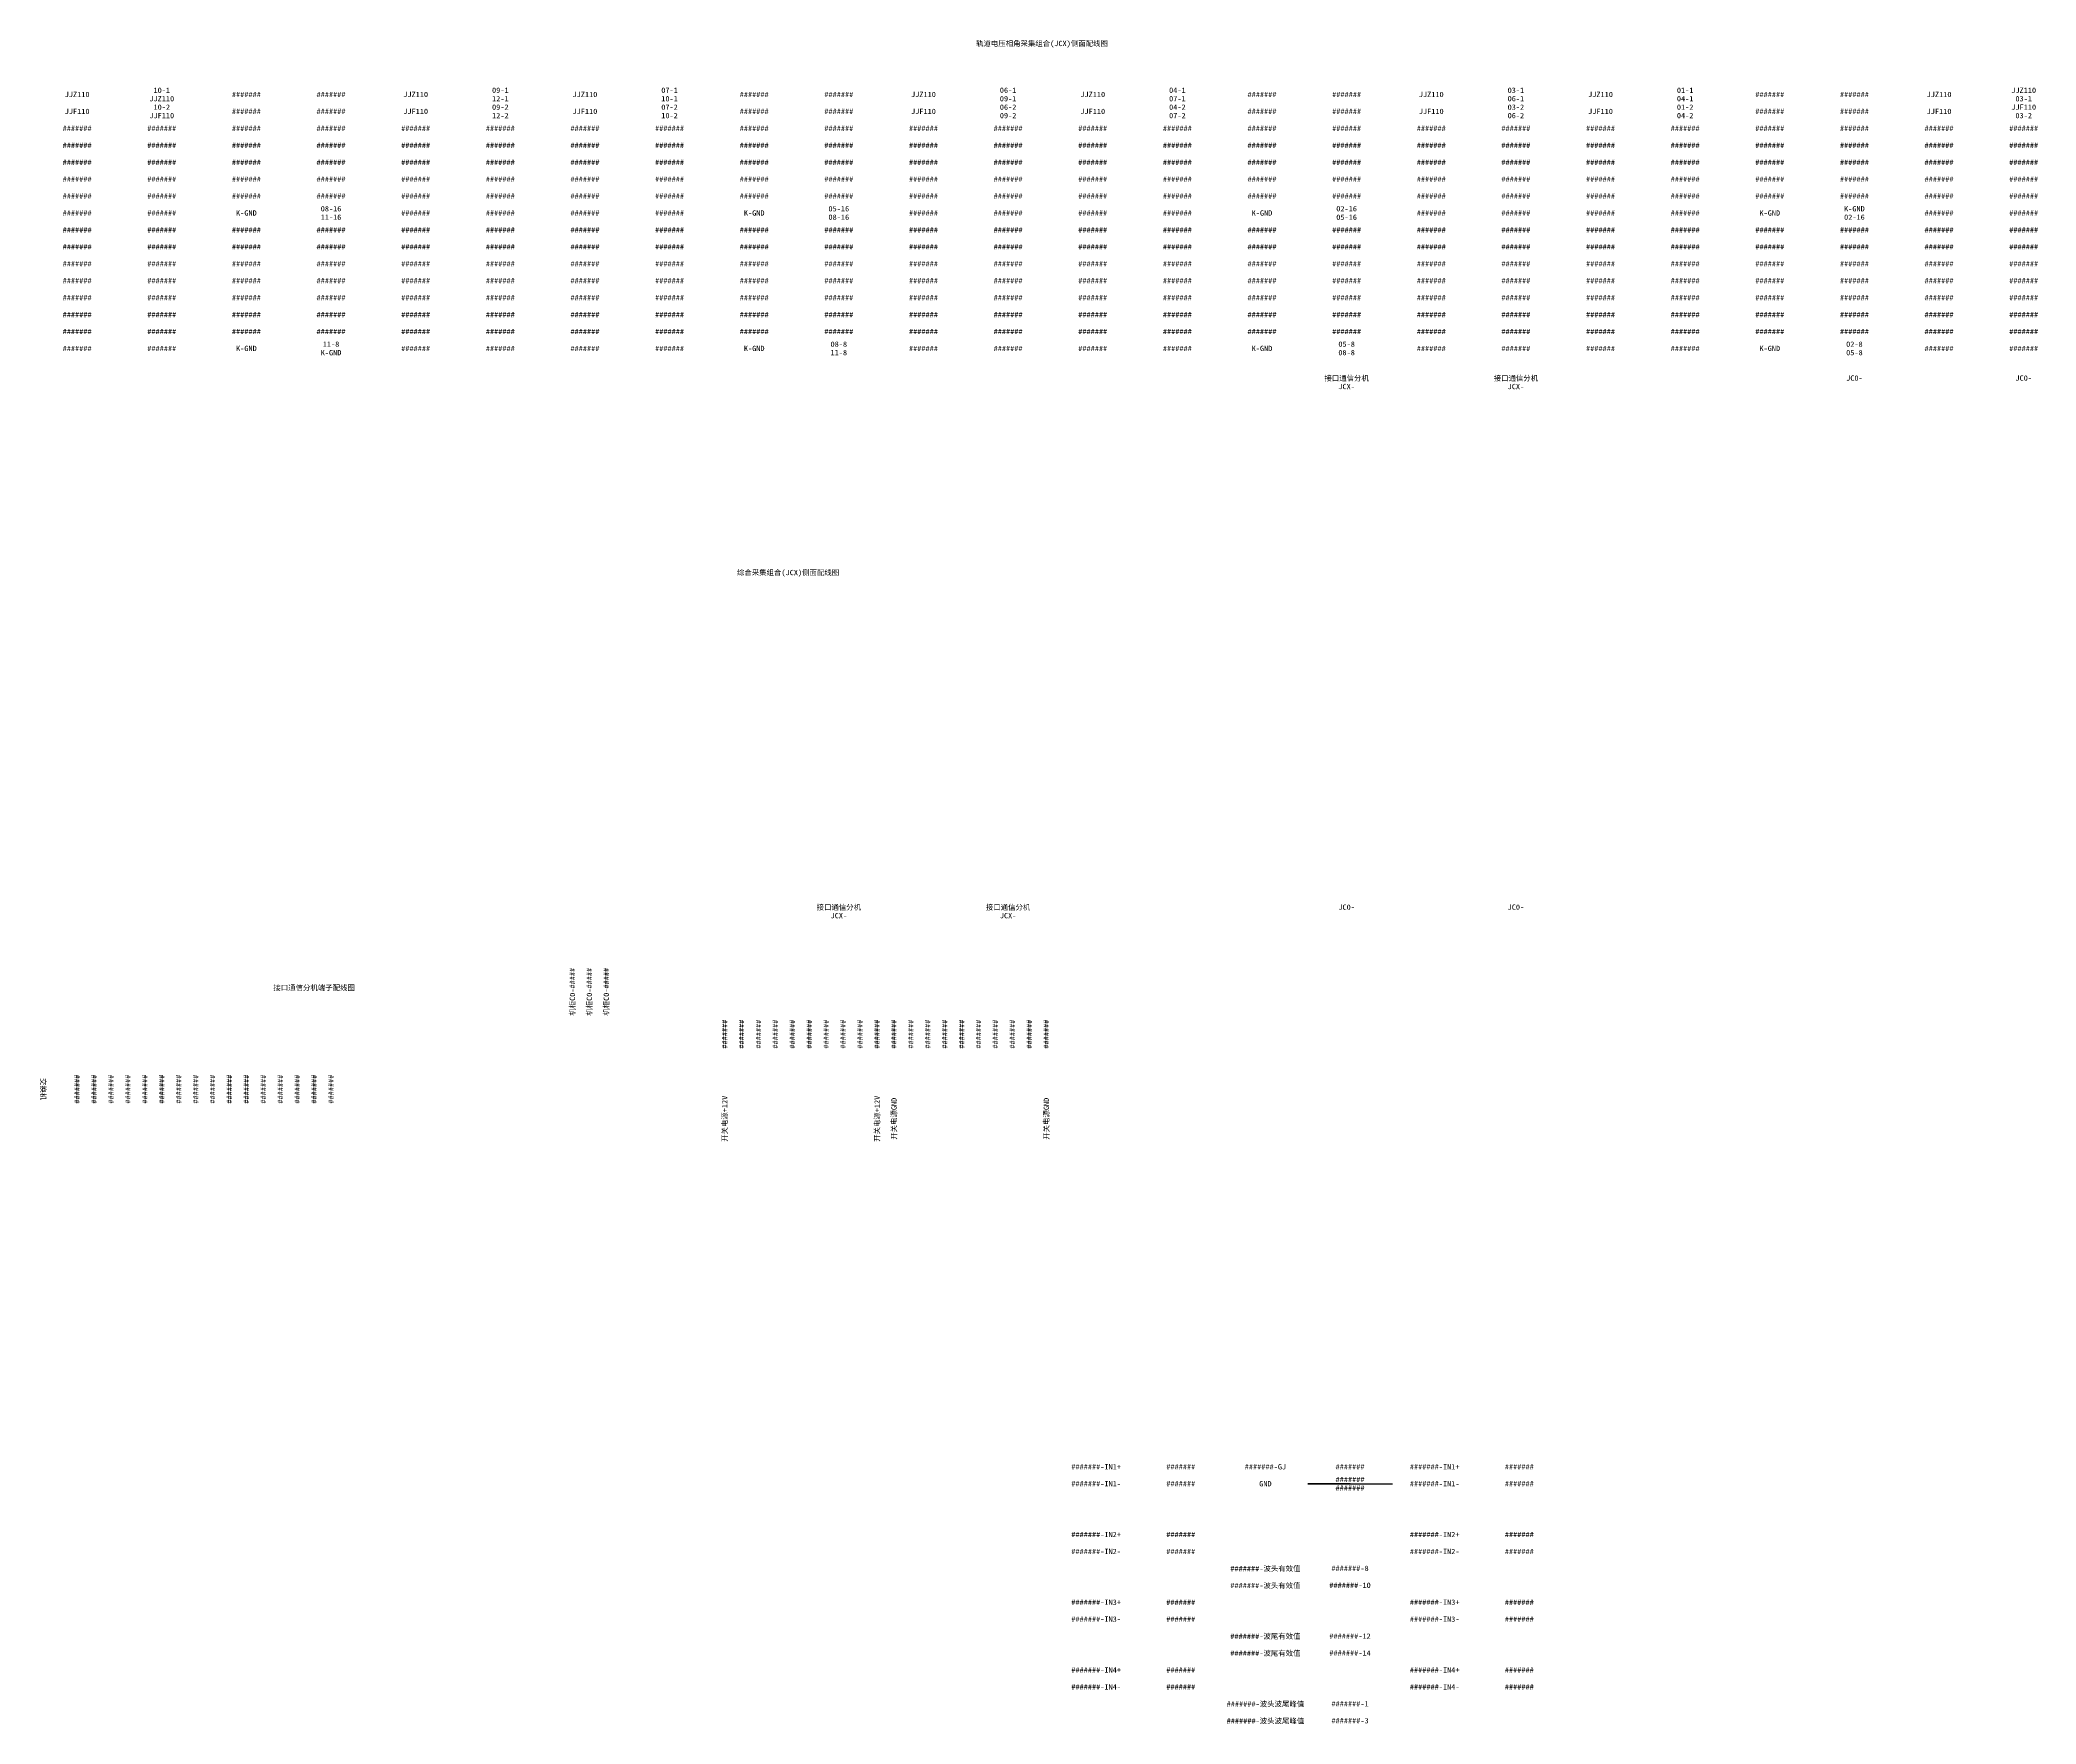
# Model space of a CAD drawing. Header units: millimetres. Extents: x 760 to 2014, y -130 to 4186.
# Drawn here: x 760 to 1704, y -130 to 666 of the extents above; entities that cross this region are included whole.
import ezdxf
from ezdxf.enums import TextEntityAlignment as Align

# ---------------------------------------------------------------- set-up
doc = ezdxf.new("R2010")
doc.units = ezdxf.units.MM
doc.styles.get("Standard").update_dxf_attribs({"font": ''})
doc.styles.get('Standard').set_extended_font_data('SimSun')

# ---------------------------------------------------------------- blocks, each defined once
blk = doc.blocks.new('轨道—配线端子')
for s, p in [('轨道电压相角采集组合(JCX)侧面配线图', (484, 164)), ('10-1', (68, 142)), ('09-1', (228, 142)), ('07-1', (308, 142)), ('06-1', (468, 142)), ('04-1', (548, 142)), ('03-1', (708, 142)), ('01-1', (788, 142)), ('JJZ110', (28, 140)), ('JJF110', (28, 132)), ('10-2', (68, 134)), ('#######', (108, 140)), ('#######', (108, 132)), ('#######', (148, 140)), ('#######', (148, 132)), ('JJZ110', (188, 140)), ('JJF110', (188, 132)), ('09-2', (228, 134)), ('12-1', (228, 138)), ('JJZ110', (268, 140)), ('JJF110', (268, 132)), ('07-2', (308, 134)), ('10-1', (308, 138)), ('#######', (348, 140)), ('#######', (348, 132)), ('#######', (388, 140)), ('#######', (388, 132)), ('JJZ110', (428, 140)), ('JJF110', (428, 132)), ('09-1', (468, 138)), ('06-2', (468, 134)), ('JJZ110', (508, 140)), ('JJF110', (508, 132)), ('07-1', (548, 138)), ('04-2', (548, 134)), ('#######', (588, 140)), ('#######', (588, 132)), ('#######', (628, 140)), ('#######', (628, 132)), ('JJZ110', (668, 140)), ('JJF110', (668, 132)), ('06-1', (708, 138)), ('03-2', (708, 134)), ('JJZ110', (748, 140)), ('JJF110', (748, 132)), ('04-1', (788, 138)), ('01-2', (788, 134)), ('#######', (828, 140)), ('#######', (828, 132)), ('#######', (868, 140)), ('#######', (868, 132)), ('JJZ110', (908, 140)), ('JJF110', (908, 132)), ('03-1', (948, 138)), ('#######', (28, 124)), ('#######', (68, 124)), ('#######', (108, 124)), ('#######', (148, 124)), ('#######', (188, 124)), ('#######', (228, 124)), ('12-2', (228, 130)), ('#######', (268, 124)), ('#######', (308, 124)), ('10-2', (308, 130)), ('#######', (348, 124)), ('#######', (388, 124)), ('#######', (428, 124)), ('#######', (468, 124)), ('09-2', (468, 130)), ('#######', (508, 124)), ('#######', (548, 124)), ('07-2', (548, 130)), ('#######', (588, 124)), ('#######', (628, 124)), ('#######', (668, 124)), ('#######', (708, 124)), ('06-2', (708, 130)), ('#######', (748, 124)), ('#######', (788, 124)), ('04-2', (788, 130)), ('#######', (828, 124)), ('#######', (868, 124)), ('#######', (908, 124)), ('#######', (948, 124)), ('03-2', (948, 130)), ('#######', (28, 116)), ('#######', (68, 116)), ('#######', (108, 116)), ('#######', (148, 116)), ('#######', (188, 116)), ('#######', (228, 116)), ('#######', (268, 116)), ('#######', (308, 116)), ('#######', (348, 116)), ('#######', (388, 116)), ('#######', (428, 116)), ('#######', (468, 116)), ('#######', (508, 116)), ('#######', (548, 116)), ('#######', (588, 116)), ('#######', (628, 116)), ('#######', (668, 116)), ('#######', (708, 116)), ('#######', (748, 116)), ('#######', (788, 116)), ('#######', (828, 116)), ('#######', (868, 116)), ('#######', (908, 116)), ('#######', (948, 116)), ('#######', (28, 108)), ('#######', (68, 108)), ('#######', (108, 108)), ('#######', (148, 108)), ('#######', (188, 108)), ('#######', (228, 108)), ('#######', (268, 108)), ('#######', (308, 108)), ('#######', (348, 108)), ('#######', (388, 108)), ('#######', (428, 108)), ('#######', (468, 108)), ('#######', (508, 108)), ('#######', (548, 108)), ('#######', (588, 108)), ('#######', (628, 108)), ('#######', (668, 108)), ('#######', (708, 108)), ('#######', (748, 108)), ('#######', (788, 108)), ('#######', (828, 108)), ('#######', (868, 108)), ('#######', (908, 108)), ('#######', (948, 108)), ('#######', (28, 100)), ('#######', (68, 100)), ('#######', (108, 100)), ('#######', (148, 100)), ('#######', (188, 100)), ('#######', (228, 100)), ('#######', (268, 100)), ('#######', (308, 100)), ('#######', (348, 100)), ('#######', (388, 100)), ('#######', (428, 100)), ('#######', (468, 100)), ('#######', (508, 100)), ('#######', (548, 100)), ('#######', (588, 100)), ('#######', (628, 100)), ('#######', (668, 100)), ('#######', (708, 100)), ('#######', (748, 100)), ('#######', (788, 100)), ('#######', (828, 100)), ('#######', (868, 100)), ('#######', (908, 100)), ('#######', (948, 100)), ('#######', (28, 92)), ('#######', (28, 84)), ('#######', (68, 92)), ('#######', (68, 84)), ('#######', (108, 92)), ('K-GND', (108, 84)), ('#######', (148, 92)), ('08-16', (148, 86)), ('#######', (188, 92)), ('#######', (188, 84)), ('#######', (228, 92)), ('#######', (228, 84)), ('#######', (268, 92)), ('#######', (268, 84)), ('#######', (308, 92)), ('#######', (308, 84)), ('#######', (348, 92)), ('K-GND', (348, 84)), ('#######', (388, 92)), ('05-16', (388, 86)), ('#######', (428, 92)), ('#######', (428, 84)), ('#######', (468, 92)), ('#######', (468, 84)), ('#######', (508, 92)), ('#######', (508, 84)), ('#######', (548, 92)), ('#######', (548, 84)), ('#######', (588, 92)), ('K-GND', (588, 84)), ('#######', (628, 92)), ('02-16', (628, 86)), ('#######', (668, 92)), ('#######', (668, 84)), ('#######', (708, 92)), ('#######', (708, 84)), ('#######', (748, 92)), ('#######', (748, 84)), ('#######', (788, 92)), ('#######', (788, 84)), ('#######', (828, 92)), ('K-GND', (828, 84)), ('#######', (868, 92)), ('#######', (908, 92)), ('#######', (908, 84)), ('#######', (948, 92)), ('#######', (948, 84)), ('#######', (28, 76)), ('#######', (68, 76)), ('#######', (108, 76)), ('#######', (148, 76)), ('11-16', (148, 82)), ('#######', (188, 76)), ('#######', (228, 76)), ('#######', (268, 76)), ('#######', (308, 76)), ('#######', (348, 76)), ('#######', (388, 76)), ('08-16', (388, 82)), ('#######', (428, 76)), ('#######', (468, 76)), ('#######', (508, 76)), ('#######', (548, 76)), ('#######', (588, 76)), ('#######', (628, 76)), ('05-16', (628, 82)), ('#######', (668, 76)), ('#######', (708, 76)), ('#######', (748, 76)), ('#######', (788, 76)), ('#######', (828, 76)), ('#######', (868, 76)), ('02-16', (868, 82)), ('#######', (908, 76)), ('#######', (948, 76)), ('#######', (28, 68)), ('#######', (68, 68)), ('#######', (108, 68)), ('#######', (148, 68)), ('#######', (188, 68)), ('#######', (228, 68)), ('#######', (268, 68)), ('#######', (308, 68)), ('#######', (348, 68)), ('#######', (388, 68)), ('#######', (428, 68)), ('#######', (468, 68)), ('#######', (508, 68)), ('#######', (548, 68)), ('#######', (588, 68)), ('#######', (628, 68)), ('#######', (668, 68)), ('#######', (708, 68)), ('#######', (748, 68)), ('#######', (788, 68)), ('#######', (828, 68)), ('#######', (868, 68)), ('#######', (908, 68)), ('#######', (948, 68)), ('#######', (28, 60)), ('#######', (68, 60)), ('#######', (108, 60)), ('#######', (148, 60)), ('#######', (188, 60)), ('#######', (228, 60)), ('#######', (268, 60)), ('#######', (308, 60)), ('#######', (348, 60)), ('#######', (388, 60)), ('#######', (428, 60)), ('#######', (468, 60)), ('#######', (508, 60)), ('#######', (548, 60)), ('#######', (588, 60)), ('#######', (628, 60)), ('#######', (668, 60)), ('#######', (708, 60)), ('#######', (748, 60)), ('#######', (788, 60)), ('#######', (828, 60)), ('#######', (868, 60)), ('#######', (908, 60)), ('#######', (948, 60)), ('#######', (28, 52)), ('#######', (68, 52)), ('#######', (108, 52)), ('#######', (148, 52)), ('#######', (188, 52)), ('#######', (228, 52)), ('#######', (268, 52)), ('#######', (308, 52)), ('#######', (348, 52)), ('#######', (388, 52)), ('#######', (428, 52)), ('#######', (468, 52)), ('#######', (508, 52)), ('#######', (548, 52)), ('#######', (588, 52)), ('#######', (628, 52)), ('#######', (668, 52)), ('#######', (708, 52)), ('#######', (748, 52)), ('#######', (788, 52)), ('#######', (828, 52)), ('#######', (868, 52)), ('#######', (908, 52)), ('#######', (948, 52)), ('#######', (28, 44)), ('#######', (68, 44)), ('#######', (108, 44)), ('#######', (148, 44)), ('#######', (188, 44)), ('#######', (228, 44)), ('#######', (268, 44)), ('#######', (308, 44)), ('#######', (348, 44)), ('#######', (388, 44)), ('#######', (428, 44)), ('#######', (468, 44)), ('#######', (508, 44)), ('#######', (548, 44)), ('#######', (588, 44)), ('#######', (628, 44)), ('#######', (668, 44)), ('#######', (708, 44)), ('#######', (748, 44)), ('#######', (788, 44)), ('#######', (828, 44)), ('#######', (868, 44)), ('#######', (908, 44)), ('#######', (948, 44)), ('#######', (28, 36)), ('#######', (28, 28)), ('#######', (68, 36)), ('#######', (68, 28)), ('#######', (108, 36)), ('#######', (108, 28)), ('#######', (148, 36)), ('#######', (148, 28)), ('#######', (188, 36)), ('#######', (188, 28)), ('#######', (228, 36)), ('#######', (228, 28)), ('#######', (268, 36)), ('#######', (268, 28)), ('#######', (308, 36)), ('#######', (308, 28)), ('#######', (348, 36)), ('#######', (348, 28)), ('#######', (388, 36)), ('#######', (388, 28)), ('#######', (428, 36)), ('#######', (428, 28)), ('#######', (468, 36)), ('#######', (468, 28)), ('#######', (508, 36)), ('#######', (508, 28)), ('#######', (548, 36)), ('#######', (548, 28)), ('#######', (588, 36)), ('#######', (588, 28)), ('#######', (628, 36)), ('#######', (628, 28)), ('#######', (668, 36)), ('#######', (668, 28)), ('#######', (708, 36)), ('#######', (708, 28)), ('#######', (748, 36)), ('#######', (748, 28)), ('#######', (788, 36)), ('#######', (788, 28)), ('#######', (828, 36)), ('#######', (828, 28)), ('#######', (868, 36)), ('#######', (868, 28)), ('#######', (908, 36)), ('#######', (908, 28)), ('#######', (948, 36)), ('#######', (948, 28)), ('#######', (28, 20)), ('#######', (68, 20)), ('K-GND', (108, 20)), ('11-8', (148, 22)), ('#######', (188, 20)), ('#######', (228, 20)), ('#######', (268, 20)), ('#######', (308, 20)), ('K-GND', (348, 20)), ('08-8', (388, 22)), ('11-8', (388, 18)), ('#######', (428, 20)), ('#######', (468, 20)), ('#######', (508, 20)), ('#######', (548, 20)), ('K-GND', (588, 20)), ('05-8', (628, 22)), ('08-8', (628, 18)), ('#######', (668, 20)), ('#######', (708, 20)), ('#######', (748, 20)), ('#######', (788, 20)), ('K-GND', (828, 20)), ('02-8', (868, 22)), ('05-8', (868, 18)), ('#######', (908, 20)), ('#######', (948, 20)), ('接口通信分机', (628, 6)), ('JCX-', (628, 2)), ('接口通信分机', (708, 6)), ('JCX-', (708, 2)), ('JC0-', (868, 6)), ('JC0-', (948, 6))]:
    blk.add_text(s, height=2.5).set_placement(p, align=Align.MIDDLE)
at = {"color": 2}
for s, p in [('JJZ110', (948, 142)), ('JJZ110', (68, 138)), ('JJF110', (948, 134)), ('JJF110', (68, 130)), ('K-GND', (868, 86)), ('K-GND', (148, 18))]:
    blk.add_text(s, height=2.5, dxfattribs=at).set_placement(p, align=Align.MIDDLE)
blk = doc.blocks.new('综合—站联模块—配线端子')
at = {"color": 0}
for s, p in [('#######-IN1+', (-60, -4)), ('#######', (-20, -4)), ('#######-IN1-', (-60, -12)), ('#######', (-20, -12)), ('#######-IN2+', (-60, -36)), ('#######', (-20, -36)), ('#######-IN2-', (-60, -44)), ('#######', (-20, -44)), ('#######-IN3+', (-60, -68)), ('#######-IN3-', (-60, -76)), ('#######', (-20, -68)), ('#######', (-20, -76)), ('#######-IN4+', (-60, -100)), ('#######', (-20, -100)), ('#######-IN4-', (-60, -108)), ('#######', (-20, -108))]:
    blk.add_text(s, height=2.5, dxfattribs=at).set_placement(p, align=Align.MIDDLE)
blk = doc.blocks.new('综合—高压不对称模块—配线端子')
for p, q in [((-20, -12), (-40, -12)), ((-40, -12), (0, -12))]:
    blk.add_line(p, q)
at = {"color": 0}
for s, p in [('#######-GJ', (-60, -4)), ('#######', (-20, -4)), ('GND', (-60, -12)), ('#######-波头有效值', (-60, -52)), ('#######-8', (-20, -52)), ('#######-波头有效值', (-60, -60)), ('#######-10', (-20, -60)), ('#######-波尾有效值', (-60, -84)), ('#######-12', (-20, -84)), ('#######-波尾有效值', (-60, -92)), ('#######-14', (-20, -92)), ('#######-波头波尾峰值', (-60, -116)), ('#######-波头波尾峰值', (-60, -124)), ('#######-1', (-20, -116)), ('#######-3', (-20, -124))]:
    blk.add_text(s, height=2.5, dxfattribs=at).set_placement(p, align=Align.MIDDLE)
for p in [(-20, -10), (-20, -14)]:
    blk.add_text('#######', height=2.5).set_placement(p, align=Align.MIDDLE)
blk = doc.blocks.new('综合—防灾模块—配线端子')
at = {"color": 0}
for s, p in [('#######-IN1+', (-60, -4)), ('#######', (-20, -4)), ('#######-IN1-', (-60, -12)), ('#######', (-20, -12)), ('#######-IN2+', (-60, -36)), ('#######', (-20, -36)), ('#######-IN2-', (-60, -44)), ('#######', (-20, -44)), ('#######-IN3+', (-60, -68)), ('#######-IN3-', (-60, -76)), ('#######', (-20, -68)), ('#######', (-20, -76)), ('#######-IN4+', (-60, -100)), ('#######', (-20, -100)), ('#######-IN4-', (-60, -108)), ('#######', (-20, -108))]:
    blk.add_text(s, height=2.5, dxfattribs=at).set_placement(p, align=Align.MIDDLE)
blk = doc.blocks.new('综合—配线端子')
for s, p in [('综合采集组合(JCX)侧面配线图', (364, 164)), ('接口通信分机', (388, 6)), ('JCX-', (388, 2)), ('接口通信分机', (468, 6)), ('JCX-', (468, 2)), ('JC0-', (628, 6)), ('JC0-', (708, 6))]:
    blk.add_text(s, height=2.5).set_placement(p, align=Align.MIDDLE)
blk = doc.blocks.new('2U分机—配线端子')
blk.add_text('接口通信分机端子配线图', height=2.5).set_placement((140, 68), align=Align.MIDDLE)
for s, p in [('交换机', (12, 20)), ('#######', (28, 20)), ('#######', (36, 20)), ('#######', (44, 20)), ('#######', (52, 20)), ('#######', (60, 20)), ('#######', (68, 20)), ('#######', (76, 20)), ('#######', (84, 20)), ('#######', (92, 20)), ('#######', (100, 20)), ('#######', (108, 20)), ('#######', (116, 20)), ('#######', (124, 20)), ('#######', (132, 20)), ('#######', (140, 20)), ('#######', (148, 20))]:
    blk.add_text(s, height=2.5, rotation=270).set_placement(p, align=Align.MIDDLE)
blk = doc.blocks.new('JC0层—配线端子')
for s, p in [('机柜C0-#####', (12, 116)), ('机柜C0-#####', (20, 116)), ('机柜C0-#####', (28, 116)), ('#######', (84, 96)), ('#######', (92, 96)), ('#######', (100, 96)), ('#######', (108, 96)), ('#######', (116, 96)), ('#######', (124, 96)), ('#######', (132, 96)), ('#######', (140, 96)), ('#######', (148, 96)), ('#######', (156, 96)), ('#######', (164, 96)), ('#######', (172, 96)), ('#######', (180, 96)), ('#######', (188, 96)), ('#######', (196, 96)), ('#######', (204, 96)), ('#######', (212, 96)), ('#######', (220, 96)), ('#######', (228, 96)), ('#######', (236, 96)), ('开关电源+12V', (84, 56)), ('开关电源+12V', (156, 56)), ('开关电源GND', (164, 56)), ('开关电源GND', (236, 56))]:
    blk.add_text(s, height=2.5, rotation=90).set_placement(p, align=Align.MIDDLE)

msp = doc.modelspace()

# ---------------------------------------------------------------- block references
for name, p in [('轨道—配线端子', (750, 500)), ('综合—配线端子', (750, 250)), ('2U分机—配线端子', (750, 150)), ('JC0层—配线端子', (1000, 100)), ('综合—防灾模块—配线端子', (1319.61, -4.45)), ('综合—高压不对称模块—配线端子', (1399.61, -4.45)), ('综合—站联模块—配线端子', (1479.61, -4.45))]:
    msp.add_blockref(name, p)

doc.saveas('drawing.dxf')
